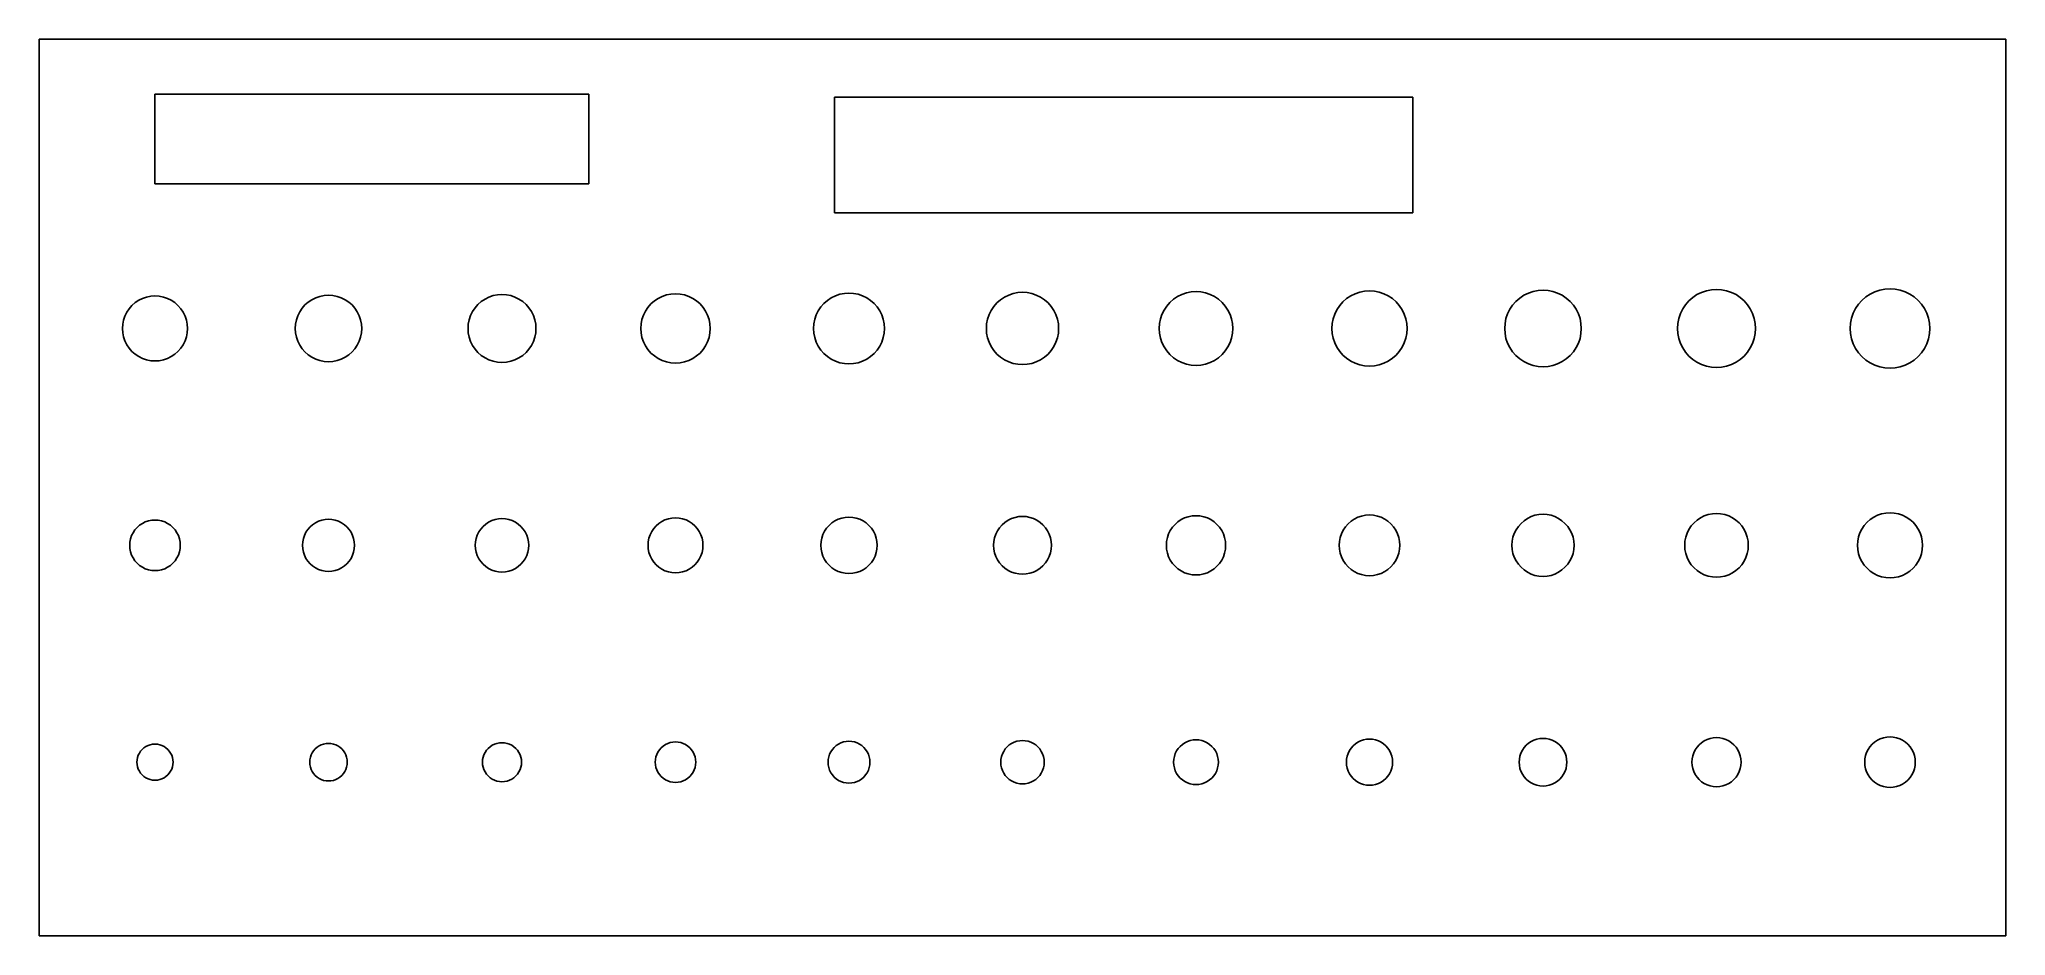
# Model space of a CAD drawing. Header units: metres. Extents: x 0 to 136, y 0 to 62.
import ezdxf

# ---------------------------------------------------------------- set-up
doc = ezdxf.new("R2010")
doc.units = ezdxf.units.M

msp = doc.modelspace()

# ---------------------------------------------------------------- linework, layer by layer
for p, q in [((136, 62), (0, 62)), ((0, 62), (0, 0)), ((136, 0), (136, 62)), ((8, 52), (8, 58.2)), ((8, 58.2), (38, 58.2)), ((38, 58.2), (38, 52)), ((55, 50), (55, 58)), ((55, 58), (95, 58)), ((95, 58), (95, 50)), ((38, 52), (8, 52)), ((95, 50), (55, 50)), ((6.21495, 43.3697), (6.409, 43.591)), ((6.409, 43.591), (6.63028, 43.785)), ((6.63028, 43.785), (6.875, 43.9485)), ((6.875, 43.9485), (7.13896, 44.0787)), ((7.13896, 44.0787), (7.41765, 44.1733)), ((7.41765, 44.1733), (7.70631, 44.2307)), ((7.70631, 44.2307), (8, 44.25)), ((8, 44.25), (8.29367, 44.2307)), ((8.29367, 44.2307), (8.58234, 44.1733)), ((8.58234, 44.1733), (8.86102, 44.0787)), ((8.86102, 44.0787), (9.125, 43.9485)), ((9.125, 43.9485), (9.36971, 43.785)), ((9.36971, 43.785), (9.59099, 43.591)), ((9.59099, 43.591), (9.78503, 43.3697)), ((18.1753, 43.4001), (18.3736, 43.6263)), ((18.3736, 43.6263), (18.5998, 43.8247)), ((18.5998, 43.8247), (18.85, 43.9919)), ((18.85, 43.9919), (19.1198, 44.1249)), ((19.1198, 44.1249), (19.4047, 44.2216)), ((19.4047, 44.2216), (19.6998, 44.2803)), ((19.6998, 44.2803), (20, 44.3)), ((20, 44.3), (20.3002, 44.2803)), ((20.3002, 44.2803), (20.5953, 44.2216)), ((20.5953, 44.2216), (20.8802, 44.1249)), ((20.8802, 44.1249), (21.15, 43.9919)), ((21.15, 43.9919), (21.4001, 43.8247)), ((21.4001, 43.8247), (21.6263, 43.6263)), ((21.6263, 43.6263), (21.8247, 43.4001)), ((30.1356, 43.4306), (30.3383, 43.6617)), ((30.3383, 43.6617), (30.5694, 43.8644)), ((30.5694, 43.8644), (30.825, 44.0352)), ((30.825, 44.0352), (31.1007, 44.1711)), ((31.1007, 44.1711), (31.3918, 44.2699)), ((31.3918, 44.2699), (31.6933, 44.3299)), ((31.6933, 44.3299), (32, 44.35)), ((32, 44.35), (32.3067, 44.3299)), ((32.3067, 44.3299), (32.6082, 44.2699)), ((32.6082, 44.2699), (32.8993, 44.1711)), ((32.8993, 44.1711), (33.175, 44.0352)), ((33.175, 44.0352), (33.4306, 43.8644)), ((33.4306, 43.8644), (33.6617, 43.6617)), ((33.6617, 43.6617), (33.8644, 43.4306)), ((42.0959, 43.461), (42.3029, 43.6971)), ((42.3029, 43.6971), (42.539, 43.904)), ((42.539, 43.904), (42.8, 44.0785)), ((42.8, 44.0785), (43.0816, 44.2173)), ((43.0816, 44.2173), (43.3788, 44.3182)), ((43.3788, 44.3182), (43.6867, 44.3795)), ((43.6867, 44.3795), (44, 44.4)), ((44, 44.4), (44.3132, 44.3795)), ((44.3132, 44.3795), (44.6212, 44.3182)), ((44.6212, 44.3182), (44.9184, 44.2173)), ((44.9184, 44.2173), (45.2, 44.0785)), ((45.2, 44.0785), (45.461, 43.904)), ((45.461, 43.904), (45.6971, 43.6971)), ((45.6971, 43.6971), (45.904, 43.461)), ((54.0563, 43.4915), (54.2676, 43.7324)), ((54.2676, 43.7324), (54.5085, 43.9437)), ((54.5085, 43.9437), (54.775, 44.1217)), ((54.775, 44.1217), (55.0624, 44.2635)), ((55.0624, 44.2635), (55.3659, 44.3665)), ((55.3659, 44.3665), (55.6802, 44.429)), ((55.6802, 44.429), (56, 44.45)), ((56, 44.45), (56.3198, 44.429)), ((56.3198, 44.429), (56.6341, 44.3665)), ((56.6341, 44.3665), (56.9376, 44.2635)), ((56.9376, 44.2635), (57.225, 44.1217)), ((57.225, 44.1217), (57.4915, 43.9437)), ((57.4915, 43.9437), (57.7324, 43.7324)), ((57.7324, 43.7324), (57.9437, 43.4915)), ((65.8349, 43.25), (66.0166, 43.5219)), ((66.0166, 43.5219), (66.2322, 43.7678)), ((66.2322, 43.7678), (66.4781, 43.9834)), ((66.4781, 43.9834), (66.75, 44.1651)), ((66.75, 44.1651), (67.0433, 44.3097)), ((67.0433, 44.3097), (67.353, 44.4148)), ((67.353, 44.4148), (67.6737, 44.4786)), ((67.6737, 44.4786), (68, 44.5)), ((68, 44.5), (68.3263, 44.4786)), ((68.3263, 44.4786), (68.647, 44.4148)), ((68.647, 44.4148), (68.9567, 44.3097)), ((68.9567, 44.3097), (69.25, 44.1651)), ((69.25, 44.1651), (69.5219, 43.9834)), ((69.5219, 43.9834), (69.7678, 43.7678)), ((69.7678, 43.7678), (69.9834, 43.5219)), ((69.9834, 43.5219), (70.1651, 43.25)), ((77.7916, 43.275), (77.9769, 43.5523)), ((77.9769, 43.5523), (78.1969, 43.8031)), ((78.1969, 43.8031), (78.4476, 44.023)), ((78.4476, 44.023), (78.725, 44.2084)), ((78.725, 44.2084), (79.0242, 44.3559)), ((79.0242, 44.3559), (79.34, 44.4631)), ((79.34, 44.4631), (79.6671, 44.5282)), ((79.6671, 44.5282), (80, 44.55)), ((80, 44.55), (80.3328, 44.5282)), ((80.3328, 44.5282), (80.66, 44.4631)), ((80.66, 44.4631), (80.9758, 44.3559)), ((80.9758, 44.3559), (81.275, 44.2084)), ((81.275, 44.2084), (81.5523, 44.023)), ((81.5523, 44.023), (81.8031, 43.8031)), ((81.8031, 43.8031), (82.023, 43.5523)), ((82.023, 43.5523), (82.2084, 43.275)), ((89.7483, 43.3), (89.9373, 43.5828)), ((89.9373, 43.5828), (90.1615, 43.8385)), ((90.1615, 43.8385), (90.4172, 44.0627)), ((90.4172, 44.0627), (90.7, 44.2517)), ((90.7, 44.2517), (91.005, 44.4021)), ((91.005, 44.4021), (91.3271, 44.5114)), ((91.3271, 44.5114), (91.6606, 44.5777)), ((91.6606, 44.5777), (92, 44.6)), ((92, 44.6), (92.3394, 44.5777)), ((92.3394, 44.5777), (92.6729, 44.5114)), ((92.6729, 44.5114), (92.995, 44.4021)), ((92.995, 44.4021), (93.3, 44.2517)), ((93.3, 44.2517), (93.5828, 44.0627)), ((93.5828, 44.0627), (93.8385, 43.8385)), ((93.8385, 43.8385), (94.0627, 43.5828)), ((94.0627, 43.5828), (94.2517, 43.3)), ((101.705, 43.325), (101.898, 43.6132)), ((101.898, 43.6132), (102.126, 43.8738)), ((102.126, 43.8738), (102.387, 44.1024)), ((102.387, 44.1024), (102.675, 44.295)), ((102.675, 44.295), (102.986, 44.4483)), ((102.986, 44.4483), (103.314, 44.5597)), ((103.314, 44.5597), (103.654, 44.6273)), ((103.654, 44.6273), (104, 44.65)), ((104, 44.65), (104.346, 44.6273)), ((104.346, 44.6273), (104.686, 44.5597)), ((104.686, 44.5597), (105.014, 44.4483)), ((105.014, 44.4483), (105.325, 44.295)), ((105.325, 44.295), (105.613, 44.1024)), ((105.613, 44.1024), (105.874, 43.8738)), ((105.874, 43.8738), (106.102, 43.6132)), ((106.102, 43.6132), (106.295, 43.325)), ((113.662, 43.35), (113.858, 43.6436)), ((113.858, 43.6436), (114.091, 43.9092)), ((114.091, 43.9092), (114.356, 44.142)), ((114.356, 44.142), (114.65, 44.3383)), ((114.65, 44.3383), (114.967, 44.4945)), ((114.967, 44.4945), (115.301, 44.608)), ((115.301, 44.608), (115.648, 44.6769)), ((115.648, 44.6769), (116, 44.7)), ((116, 44.7), (116.352, 44.6769)), ((116.352, 44.6769), (116.699, 44.608)), ((116.699, 44.608), (117.033, 44.4945)), ((117.033, 44.4945), (117.35, 44.3383)), ((117.35, 44.3383), (117.644, 44.142)), ((117.644, 44.142), (117.909, 43.9092)), ((117.909, 43.9092), (118.142, 43.6436)), ((118.142, 43.6436), (118.338, 43.35)), ((125.618, 43.375), (125.818, 43.6741)), ((125.818, 43.6741), (126.055, 43.9445)), ((126.055, 43.9445), (126.326, 44.1817)), ((126.326, 44.1817), (126.625, 44.3816)), ((126.625, 44.3816), (126.948, 44.5407)), ((126.948, 44.5407), (127.288, 44.6563)), ((127.288, 44.6563), (127.641, 44.7265)), ((127.641, 44.7265), (128, 44.75)), ((128, 44.75), (128.359, 44.7265)), ((128.359, 44.7265), (128.712, 44.6563)), ((128.712, 44.6563), (129.052, 44.5407)), ((129.052, 44.5407), (129.375, 44.3816)), ((129.375, 44.3816), (129.674, 44.1817)), ((129.674, 44.1817), (129.945, 43.9445)), ((129.945, 43.9445), (130.182, 43.6741)), ((130.182, 43.6741), (130.382, 43.375)), ((5.75, 42), (5.76924, 42.2937)), ((5.76924, 42.2937), (5.82666, 42.5823)), ((5.82666, 42.5823), (5.92126, 42.861)), ((5.92126, 42.861), (6.05144, 43.125)), ((6.05144, 43.125), (6.21495, 43.3697)), ((9.78503, 43.3697), (9.94855, 43.125)), ((9.94855, 43.125), (10.0787, 42.861)), ((10.0787, 42.861), (10.1733, 42.5823)), ((10.1733, 42.5823), (10.2307, 42.2937)), ((10.2307, 42.2937), (10.25, 42)), ((17.7, 42), (17.7197, 42.3002)), ((17.7197, 42.3002), (17.7784, 42.5953)), ((17.7784, 42.5953), (17.8751, 42.8802)), ((17.8751, 42.8802), (18.0081, 43.15)), ((18.0081, 43.15), (18.1753, 43.4001)), ((21.8247, 43.4001), (21.9919, 43.15)), ((21.9919, 43.15), (22.1249, 42.8802)), ((22.1249, 42.8802), (22.2216, 42.5953)), ((22.2216, 42.5953), (22.2803, 42.3002)), ((22.2803, 42.3002), (22.3, 42)), ((29.65, 42), (29.6701, 42.3067)), ((29.6701, 42.3067), (29.7301, 42.6082)), ((29.7301, 42.6082), (29.8289, 42.8993)), ((29.8289, 42.8993), (29.9648, 43.175)), ((29.9648, 43.175), (30.1356, 43.4306)), ((33.8644, 43.4306), (34.0352, 43.175)), ((34.0352, 43.175), (34.1711, 42.8993)), ((34.1711, 42.8993), (34.2699, 42.6082)), ((34.2699, 42.6082), (34.3299, 42.3067)), ((34.3299, 42.3067), (34.35, 42)), ((41.6, 42), (41.6205, 42.3132)), ((41.6205, 42.3132), (41.6818, 42.6212)), ((41.6818, 42.6212), (41.7827, 42.9184)), ((41.7827, 42.9184), (41.9215, 43.2)), ((41.9215, 43.2), (42.0959, 43.461)), ((45.904, 43.461), (46.0785, 43.2)), ((46.0785, 43.2), (46.2173, 42.9184)), ((46.2173, 42.9184), (46.3182, 42.6212)), ((46.3182, 42.6212), (46.3795, 42.3132)), ((46.3795, 42.3132), (46.4, 42)), ((53.55, 42), (53.571, 42.3198)), ((53.571, 42.3198), (53.6335, 42.6341)), ((53.6335, 42.6341), (53.7365, 42.9376)), ((53.7365, 42.9376), (53.8782, 43.225)), ((53.8782, 43.225), (54.0563, 43.4915)), ((57.9437, 43.4915), (58.1217, 43.225)), ((58.1217, 43.225), (58.2635, 42.9376)), ((58.2635, 42.9376), (58.3665, 42.6341)), ((58.3665, 42.6341), (58.429, 42.3198)), ((58.429, 42.3198), (58.45, 42)), ((65.5, 42), (65.5214, 42.3263)), ((65.5214, 42.3263), (65.5852, 42.647)), ((65.5852, 42.647), (65.6903, 42.9567)), ((65.6903, 42.9567), (65.8349, 43.25)), ((70.1651, 43.25), (70.3097, 42.9567)), ((70.3097, 42.9567), (70.4148, 42.647)), ((70.4148, 42.647), (70.4786, 42.3263)), ((70.4786, 42.3263), (70.5, 42)), ((77.45, 42), (77.4718, 42.3328)), ((77.4718, 42.3328), (77.5369, 42.66)), ((77.5369, 42.66), (77.6441, 42.9758)), ((77.6441, 42.9758), (77.7916, 43.275)), ((82.2084, 43.275), (82.3559, 42.9758)), ((82.3559, 42.9758), (82.4631, 42.66)), ((82.4631, 42.66), (82.5282, 42.3328)), ((82.5282, 42.3328), (82.55, 42)), ((89.4, 42), (89.4222, 42.3394)), ((89.4222, 42.3394), (89.4886, 42.6729)), ((89.4886, 42.6729), (89.5979, 42.995)), ((89.5979, 42.995), (89.7483, 43.3)), ((94.2517, 43.3), (94.4021, 42.995)), ((94.4021, 42.995), (94.5114, 42.6729)), ((94.5114, 42.6729), (94.5777, 42.3394)), ((94.5777, 42.3394), (94.6, 42)), ((101.35, 42), (101.373, 42.3459)), ((101.373, 42.3459), (101.44, 42.6859)), ((101.44, 42.6859), (101.552, 43.0141)), ((101.552, 43.0141), (101.705, 43.325)), ((106.295, 43.325), (106.448, 43.0141)), ((106.448, 43.0141), (106.56, 42.6859)), ((106.56, 42.6859), (106.627, 42.3459)), ((106.627, 42.3459), (106.65, 42)), ((113.3, 42), (113.323, 42.3524)), ((113.323, 42.3524), (113.392, 42.6988)), ((113.392, 42.6988), (113.506, 43.0332)), ((113.506, 43.0332), (113.662, 43.35)), ((118.338, 43.35), (118.494, 43.0332)), ((118.494, 43.0332), (118.608, 42.6988)), ((118.608, 42.6988), (118.677, 42.3524)), ((118.677, 42.3524), (118.7, 42)), ((125.25, 42), (125.274, 42.3589)), ((125.274, 42.3589), (125.344, 42.7117)), ((125.344, 42.7117), (125.459, 43.0524)), ((125.459, 43.0524), (125.618, 43.375)), ((130.382, 43.375), (130.541, 43.0524)), ((130.541, 43.0524), (130.656, 42.7117)), ((130.656, 42.7117), (130.726, 42.3589)), ((130.726, 42.3589), (130.75, 42)), ((5.76924, 41.7063), (5.75, 42)), ((5.82666, 41.4176), (5.76924, 41.7063)), ((5.92126, 41.139), (5.82666, 41.4176)), ((6.05144, 40.875), (5.92126, 41.139)), ((6.21495, 40.6303), (6.05144, 40.875)), ((9.94855, 40.875), (9.78503, 40.6303)), ((10.0787, 41.139), (9.94855, 40.875)), ((10.1733, 41.4176), (10.0787, 41.139)), ((10.2307, 41.7063), (10.1733, 41.4176)), ((10.25, 42), (10.2307, 41.7063)), ((17.7197, 41.6998), (17.7, 42)), ((17.7784, 41.4047), (17.7197, 41.6998)), ((17.8751, 41.1198), (17.7784, 41.4047)), ((18.0081, 40.85), (17.8751, 41.1198)), ((18.1753, 40.5998), (18.0081, 40.85)), ((21.9919, 40.85), (21.8247, 40.5998)), ((22.1249, 41.1198), (21.9919, 40.85)), ((22.2216, 41.4047), (22.1249, 41.1198)), ((22.2803, 41.6998), (22.2216, 41.4047)), ((22.3, 42), (22.2803, 41.6998)), ((29.6701, 41.6933), (29.65, 42)), ((29.7301, 41.3918), (29.6701, 41.6933)), ((29.8289, 41.1007), (29.7301, 41.3918)), ((29.9648, 40.825), (29.8289, 41.1007)), ((30.1356, 40.5694), (29.9648, 40.825)), ((34.0352, 40.825), (33.8644, 40.5694)), ((34.1711, 41.1007), (34.0352, 40.825)), ((34.2699, 41.3918), (34.1711, 41.1007)), ((34.3299, 41.6933), (34.2699, 41.3918)), ((34.35, 42), (34.3299, 41.6933)), ((41.6205, 41.6867), (41.6, 42)), ((41.6818, 41.3788), (41.6205, 41.6867)), ((41.7827, 41.0816), (41.6818, 41.3788)), ((41.9215, 40.8), (41.7827, 41.0816)), ((46.2173, 41.0816), (46.0785, 40.8)), ((46.3182, 41.3788), (46.2173, 41.0816)), ((46.3795, 41.6867), (46.3182, 41.3788)), ((46.4, 42), (46.3795, 41.6867)), ((53.571, 41.6802), (53.55, 42)), ((53.6335, 41.3659), (53.571, 41.6802)), ((53.7365, 41.0624), (53.6335, 41.3659)), ((53.8782, 40.775), (53.7365, 41.0624)), ((58.2635, 41.0624), (58.1217, 40.775)), ((58.3665, 41.3659), (58.2635, 41.0624)), ((58.429, 41.6802), (58.3665, 41.3659)), ((58.45, 42), (58.429, 41.6802)), ((65.5214, 41.6737), (65.5, 42)), ((65.5852, 41.353), (65.5214, 41.6737)), ((65.6903, 41.0433), (65.5852, 41.353)), ((65.8349, 40.75), (65.6903, 41.0433)), ((70.3097, 41.0433), (70.1651, 40.75)), ((70.4148, 41.353), (70.3097, 41.0433)), ((70.4786, 41.6737), (70.4148, 41.353)), ((70.5, 42), (70.4786, 41.6737)), ((77.4718, 41.6671), (77.45, 42)), ((77.5369, 41.34), (77.4718, 41.6671)), ((77.6441, 41.0242), (77.5369, 41.34)), ((77.7916, 40.725), (77.6441, 41.0242)), ((82.3559, 41.0242), (82.2084, 40.725)), ((82.4631, 41.34), (82.3559, 41.0242)), ((82.5282, 41.6671), (82.4631, 41.34)), ((82.55, 42), (82.5282, 41.6671)), ((89.4222, 41.6606), (89.4, 42)), ((89.4886, 41.3271), (89.4222, 41.6606)), ((89.5979, 41.005), (89.4886, 41.3271)), ((89.7483, 40.7), (89.5979, 41.005)), ((94.4021, 41.005), (94.2517, 40.7)), ((94.5114, 41.3271), (94.4021, 41.005)), ((94.5777, 41.6606), (94.5114, 41.3271)), ((94.6, 42), (94.5777, 41.6606)), ((101.373, 41.6541), (101.35, 42)), ((101.44, 41.3141), (101.373, 41.6541)), ((101.552, 40.9859), (101.44, 41.3141)), ((101.705, 40.675), (101.552, 40.9859)), ((106.448, 40.9859), (106.295, 40.675)), ((106.56, 41.3141), (106.448, 40.9859)), ((106.627, 41.6541), (106.56, 41.3141)), ((106.65, 42), (106.627, 41.6541)), ((113.323, 41.6476), (113.3, 42)), ((113.392, 41.3012), (113.323, 41.6476)), ((113.506, 40.9668), (113.392, 41.3012)), ((113.662, 40.65), (113.506, 40.9668)), ((118.494, 40.9668), (118.338, 40.65)), ((118.608, 41.3012), (118.494, 40.9668)), ((118.677, 41.6476), (118.608, 41.3012)), ((118.7, 42), (118.677, 41.6476)), ((125.274, 41.6411), (125.25, 42)), ((125.344, 41.2882), (125.274, 41.6411)), ((125.459, 40.9476), (125.344, 41.2882)), ((125.618, 40.625), (125.459, 40.9476)), ((130.541, 40.9476), (130.382, 40.625)), ((130.656, 41.2882), (130.541, 40.9476)), ((130.726, 41.6411), (130.656, 41.2882)), ((130.75, 42), (130.726, 41.6411)), ((6.409, 40.409), (6.21495, 40.6303)), ((6.63028, 40.215), (6.409, 40.409)), ((6.875, 40.0514), (6.63028, 40.215)), ((7.13896, 39.9213), (6.875, 40.0514)), ((7.41765, 39.8267), (7.13896, 39.9213)), ((7.70631, 39.7692), (7.41765, 39.8267)), ((8, 39.75), (7.70631, 39.7692)), ((8.29367, 39.7692), (8, 39.75)), ((8.58234, 39.8267), (8.29367, 39.7692)), ((8.86102, 39.9213), (8.58234, 39.8267)), ((9.125, 40.0514), (8.86102, 39.9213)), ((9.36971, 40.215), (9.125, 40.0514)), ((9.59099, 40.409), (9.36971, 40.215)), ((9.78503, 40.6303), (9.59099, 40.409)), ((18.3736, 40.3736), (18.1753, 40.5998)), ((18.5998, 40.1753), (18.3736, 40.3736)), ((18.85, 40.0081), (18.5998, 40.1753)), ((19.1198, 39.8751), (18.85, 40.0081)), ((19.4047, 39.7784), (19.1198, 39.8751)), ((19.6998, 39.7197), (19.4047, 39.7784)), ((20, 39.7), (19.6998, 39.7197)), ((20.3002, 39.7197), (20, 39.7)), ((20.5953, 39.7784), (20.3002, 39.7197)), ((20.8802, 39.8751), (20.5953, 39.7784)), ((21.15, 40.0081), (20.8802, 39.8751)), ((21.4001, 40.1753), (21.15, 40.0081)), ((21.6263, 40.3736), (21.4001, 40.1753)), ((21.8247, 40.5998), (21.6263, 40.3736)), ((30.3383, 40.3383), (30.1356, 40.5694)), ((30.5694, 40.1356), (30.3383, 40.3383)), ((30.825, 39.9648), (30.5694, 40.1356)), ((31.1007, 39.8289), (30.825, 39.9648)), ((31.3918, 39.7301), (31.1007, 39.8289)), ((31.6933, 39.6701), (31.3918, 39.7301)), ((32, 39.65), (31.6933, 39.6701)), ((32.3067, 39.6701), (32, 39.65)), ((32.6082, 39.7301), (32.3067, 39.6701)), ((32.8993, 39.8289), (32.6082, 39.7301)), ((33.175, 39.9648), (32.8993, 39.8289)), ((33.4306, 40.1356), (33.175, 39.9648)), ((33.6617, 40.3383), (33.4306, 40.1356)), ((33.8644, 40.5694), (33.6617, 40.3383)), ((42.0959, 40.539), (41.9215, 40.8)), ((42.3029, 40.3029), (42.0959, 40.539)), ((42.539, 40.0959), (42.3029, 40.3029)), ((42.8, 39.9215), (42.539, 40.0959)), ((43.0816, 39.7827), (42.8, 39.9215)), ((43.3788, 39.6818), (43.0816, 39.7827)), ((43.6867, 39.6205), (43.3788, 39.6818)), ((44, 39.6), (43.6867, 39.6205)), ((44.3132, 39.6205), (44, 39.6)), ((44.6212, 39.6818), (44.3132, 39.6205)), ((44.9184, 39.7827), (44.6212, 39.6818)), ((45.2, 39.9215), (44.9184, 39.7827)), ((45.461, 40.0959), (45.2, 39.9215)), ((45.6971, 40.3029), (45.461, 40.0959)), ((45.904, 40.539), (45.6971, 40.3029)), ((46.0785, 40.8), (45.904, 40.539)), ((54.0563, 40.5085), (53.8782, 40.775)), ((54.2676, 40.2676), (54.0563, 40.5085)), ((54.5085, 40.0563), (54.2676, 40.2676)), ((54.775, 39.8782), (54.5085, 40.0563)), ((55.0624, 39.7365), (54.775, 39.8782)), ((55.3659, 39.6335), (55.0624, 39.7365)), ((55.6802, 39.571), (55.3659, 39.6335)), ((56, 39.55), (55.6802, 39.571)), ((56.3198, 39.571), (56, 39.55)), ((56.6341, 39.6335), (56.3198, 39.571)), ((56.9376, 39.7365), (56.6341, 39.6335)), ((57.225, 39.8782), (56.9376, 39.7365)), ((57.4915, 40.0563), (57.225, 39.8782)), ((57.7324, 40.2676), (57.4915, 40.0563)), ((57.9437, 40.5085), (57.7324, 40.2676)), ((58.1217, 40.775), (57.9437, 40.5085)), ((66.0166, 40.4781), (65.8349, 40.75)), ((66.2322, 40.2322), (66.0166, 40.4781)), ((66.4781, 40.0166), (66.2322, 40.2322)), ((66.75, 39.8349), (66.4781, 40.0166)), ((67.0433, 39.6903), (66.75, 39.8349)), ((67.353, 39.5852), (67.0433, 39.6903)), ((67.6737, 39.5214), (67.353, 39.5852)), ((68, 39.5), (67.6737, 39.5214)), ((68.3263, 39.5214), (68, 39.5)), ((68.647, 39.5852), (68.3263, 39.5214)), ((68.9567, 39.6903), (68.647, 39.5852)), ((69.25, 39.8349), (68.9567, 39.6903)), ((69.5219, 40.0166), (69.25, 39.8349)), ((69.7678, 40.2322), (69.5219, 40.0166)), ((69.9834, 40.4781), (69.7678, 40.2322)), ((70.1651, 40.75), (69.9834, 40.4781)), ((77.9769, 40.4476), (77.7916, 40.725)), ((78.1969, 40.1969), (77.9769, 40.4476)), ((78.4476, 39.9769), (78.1969, 40.1969)), ((78.725, 39.7916), (78.4476, 39.9769)), ((79.0242, 39.6441), (78.725, 39.7916)), ((79.34, 39.5369), (79.0242, 39.6441)), ((79.6671, 39.4718), (79.34, 39.5369)), ((80, 39.45), (79.6671, 39.4718)), ((80.3328, 39.4718), (80, 39.45)), ((80.66, 39.5369), (80.3328, 39.4718)), ((80.9758, 39.6441), (80.66, 39.5369)), ((81.275, 39.7916), (80.9758, 39.6441)), ((81.5523, 39.9769), (81.275, 39.7916)), ((81.8031, 40.1969), (81.5523, 39.9769)), ((82.023, 40.4476), (81.8031, 40.1969)), ((82.2084, 40.725), (82.023, 40.4476)), ((89.9373, 40.4172), (89.7483, 40.7)), ((90.1615, 40.1615), (89.9373, 40.4172)), ((90.4172, 39.9373), (90.1615, 40.1615)), ((90.7, 39.7483), (90.4172, 39.9373)), ((91.005, 39.5979), (90.7, 39.7483)), ((91.3271, 39.4886), (91.005, 39.5979)), ((91.6606, 39.4222), (91.3271, 39.4886)), ((92.6729, 39.4886), (92.3394, 39.4222)), ((92.995, 39.5979), (92.6729, 39.4886)), ((93.3, 39.7483), (92.995, 39.5979)), ((93.5828, 39.9373), (93.3, 39.7483)), ((93.8385, 40.1615), (93.5828, 39.9373)), ((94.0627, 40.4172), (93.8385, 40.1615)), ((94.2517, 40.7), (94.0627, 40.4172)), ((101.898, 40.3868), (101.705, 40.675)), ((102.126, 40.1262), (101.898, 40.3868)), ((102.387, 39.8976), (102.126, 40.1262)), ((102.675, 39.705), (102.387, 39.8976)), ((102.986, 39.5517), (102.675, 39.705)), ((103.314, 39.4403), (102.986, 39.5517)), ((103.654, 39.3727), (103.314, 39.4403)), ((104.686, 39.4403), (104.346, 39.3727)), ((105.014, 39.5517), (104.686, 39.4403)), ((105.325, 39.705), (105.014, 39.5517)), ((105.613, 39.8976), (105.325, 39.705)), ((105.874, 40.1262), (105.613, 39.8976)), ((106.102, 40.3868), (105.874, 40.1262)), ((106.295, 40.675), (106.102, 40.3868)), ((113.858, 40.3563), (113.662, 40.65)), ((114.091, 40.0908), (113.858, 40.3563)), ((114.356, 39.8579), (114.091, 40.0908)), ((114.65, 39.6617), (114.356, 39.8579)), ((114.967, 39.5055), (114.65, 39.6617)), ((115.301, 39.392), (114.967, 39.5055)), ((117.033, 39.5055), (116.699, 39.392)), ((117.35, 39.6617), (117.033, 39.5055)), ((117.644, 39.8579), (117.35, 39.6617)), ((117.909, 40.0908), (117.644, 39.8579)), ((118.142, 40.3563), (117.909, 40.0908)), ((118.338, 40.65), (118.142, 40.3563)), ((125.818, 40.3259), (125.618, 40.625)), ((126.055, 40.0555), (125.818, 40.3259)), ((126.326, 39.8183), (126.055, 40.0555)), ((126.625, 39.6184), (126.326, 39.8183)), ((126.948, 39.4593), (126.625, 39.6184)), ((127.288, 39.3437), (126.948, 39.4593)), ((129.052, 39.4593), (128.712, 39.3437)), ((129.375, 39.6184), (129.052, 39.4593)), ((129.674, 39.8183), (129.375, 39.6184)), ((129.945, 40.0555), (129.674, 39.8183)), ((130.182, 40.3259), (129.945, 40.0555)), ((130.382, 40.625), (130.182, 40.3259)), ((92, 39.4), (91.6606, 39.4222)), ((92.3394, 39.4222), (92, 39.4)), ((104, 39.35), (103.654, 39.3727)), ((104.346, 39.3727), (104, 39.35)), ((115.648, 39.3231), (115.301, 39.392)), ((116, 39.3), (115.648, 39.3231)), ((116.352, 39.3231), (116, 39.3)), ((116.699, 39.392), (116.352, 39.3231)), ((127.641, 39.2735), (127.288, 39.3437)), ((128, 39.25), (127.641, 39.2735)), ((128.359, 39.2735), (128, 39.25)), ((128.712, 39.3437), (128.359, 39.2735)), ((7.125, 28.5155), (7.33029, 28.6168)), ((7.33029, 28.6168), (7.54706, 28.6904)), ((7.54706, 28.6904), (7.77158, 28.735)), ((7.77158, 28.735), (8, 28.75)), ((8, 28.75), (8.22841, 28.735)), ((8.22841, 28.735), (8.45293, 28.6904)), ((8.45293, 28.6904), (8.66969, 28.6168)), ((8.66969, 28.6168), (8.875, 28.5155)), ((19.1, 28.5588), (19.3112, 28.663)), ((19.3112, 28.663), (19.5341, 28.7387)), ((19.5341, 28.7387), (19.765, 28.7846)), ((19.765, 28.7846), (20, 28.8)), ((20, 28.8), (20.2349, 28.7846)), ((20.2349, 28.7846), (20.4659, 28.7387)), ((20.4659, 28.7387), (20.6888, 28.663)), ((20.6888, 28.663), (20.9, 28.5588)), ((30.8738, 28.4677), (31.075, 28.6021)), ((31.075, 28.6021), (31.292, 28.7092)), ((31.292, 28.7092), (31.5212, 28.787)), ((31.5212, 28.787), (31.7585, 28.8342)), ((31.7585, 28.8342), (32, 28.85)), ((32, 28.85), (32.2415, 28.8342)), ((32.2415, 28.8342), (32.4788, 28.787)), ((32.4788, 28.787), (32.708, 28.7092)), ((32.708, 28.7092), (32.925, 28.6021)), ((32.925, 28.6021), (33.1262, 28.4677)), ((42.8434, 28.5074), (43.05, 28.6454)), ((43.05, 28.6454), (43.2729, 28.7554)), ((43.2729, 28.7554), (43.5082, 28.8353)), ((43.5082, 28.8353), (43.752, 28.8837)), ((43.752, 28.8837), (44, 28.9)), ((44, 28.9), (44.248, 28.8837)), ((44.248, 28.8837), (44.4917, 28.8353)), ((44.4917, 28.8353), (44.7271, 28.7554)), ((44.7271, 28.7554), (44.95, 28.6454)), ((44.95, 28.6454), (45.1566, 28.5074)), ((54.8129, 28.547), (55.025, 28.6887)), ((55.025, 28.6887), (55.2538, 28.8016)), ((55.2538, 28.8016), (55.4953, 28.8835)), ((55.4953, 28.8835), (55.7455, 28.9333)), ((55.7455, 28.9333), (56, 28.95)), ((56, 28.95), (56.2545, 28.9333)), ((56.2545, 28.9333), (56.5047, 28.8835)), ((56.5047, 28.8835), (56.7462, 28.8016)), ((56.7462, 28.8016), (56.975, 28.6887)), ((56.975, 28.6887), (57.1871, 28.547)), ((66.5858, 28.4142), (66.7825, 28.5867)), ((66.7825, 28.5867), (67, 28.732)), ((67, 28.732), (67.2346, 28.8477)), ((67.2346, 28.8477), (67.4824, 28.9318)), ((67.4824, 28.9318), (67.7389, 28.9829)), ((67.7389, 28.9829), (68, 29)), ((68, 29), (68.261, 28.9829)), ((68.261, 28.9829), (68.5176, 28.9318)), ((68.5176, 28.9318), (68.7654, 28.8477)), ((68.7654, 28.8477), (69, 28.732)), ((69, 28.732), (69.2175, 28.5867)), ((69.2175, 28.5867), (69.4142, 28.4142)), ((78.5504, 28.4496), (78.752, 28.6264)), ((78.752, 28.6264), (78.975, 28.7753)), ((78.975, 28.7753), (79.2155, 28.894)), ((79.2155, 28.894), (79.4694, 28.9801)), ((79.4694, 28.9801), (79.7324, 29.0325)), ((79.7324, 29.0325), (80, 29.05)), ((80, 29.05), (80.2676, 29.0325)), ((80.2676, 29.0325), (80.5306, 28.9801)), ((80.5306, 28.9801), (80.7845, 28.894)), ((80.7845, 28.894), (81.025, 28.7753)), ((81.025, 28.7753), (81.248, 28.6264)), ((81.248, 28.6264), (81.4496, 28.4496)), ((90.5151, 28.4849), (90.7216, 28.666)), ((90.7216, 28.666), (90.95, 28.8186)), ((90.95, 28.8186), (91.1964, 28.9401)), ((91.1964, 28.9401), (91.4565, 29.0284)), ((91.4565, 29.0284), (91.7259, 29.082)), ((91.7259, 29.082), (92, 29.1)), ((92, 29.1), (92.2741, 29.082)), ((92.2741, 29.082), (92.5435, 29.0284)), ((92.5435, 29.0284), (92.8036, 28.9401)), ((92.8036, 28.9401), (93.05, 28.8186)), ((93.05, 28.8186), (93.2784, 28.666)), ((93.2784, 28.666), (93.4849, 28.4849)), ((102.48, 28.5203), (102.691, 28.7057)), ((102.691, 28.7057), (102.925, 28.862)), ((102.925, 28.862), (103.177, 28.9863)), ((103.177, 28.9863), (103.444, 29.0767)), ((103.444, 29.0767), (103.719, 29.1316)), ((103.719, 29.1316), (104, 29.15)), ((104, 29.15), (104.281, 29.1316)), ((104.281, 29.1316), (104.556, 29.0767)), ((104.556, 29.0767), (104.823, 28.9863)), ((104.823, 28.9863), (105.075, 28.862)), ((105.075, 28.862), (105.309, 28.7057)), ((105.309, 28.7057), (105.52, 28.5203)), ((114.444, 28.5556), (114.661, 28.7454)), ((114.661, 28.7454), (114.9, 28.9052)), ((114.9, 28.9052), (115.158, 29.0325)), ((115.158, 29.0325), (115.431, 29.125)), ((115.431, 29.125), (115.713, 29.1812)), ((115.713, 29.1812), (116, 29.2)), ((116, 29.2), (116.287, 29.1812)), ((116.287, 29.1812), (116.569, 29.125)), ((116.569, 29.125), (116.842, 29.0325)), ((116.842, 29.0325), (117.1, 28.9052)), ((117.1, 28.9052), (117.339, 28.7454)), ((117.339, 28.7454), (117.556, 28.5556)), ((126.215, 28.3697), (126.409, 28.591)), ((126.409, 28.591), (126.63, 28.785)), ((126.63, 28.785), (126.875, 28.9485)), ((126.875, 28.9485), (127.139, 29.0787)), ((127.139, 29.0787), (127.418, 29.1733)), ((127.418, 29.1733), (127.706, 29.2307)), ((127.706, 29.2307), (128, 29.25)), ((128, 29.25), (128.294, 29.2307)), ((128.294, 29.2307), (128.582, 29.1733)), ((128.582, 29.1733), (128.861, 29.0787)), ((128.861, 29.0787), (129.125, 28.9485)), ((129.125, 28.9485), (129.37, 28.785)), ((129.37, 28.785), (129.591, 28.591)), ((129.591, 28.591), (129.785, 28.3697)), ((6.25, 27), (6.26497, 27.2284)), ((6.26497, 27.2284), (6.30962, 27.4529)), ((6.30962, 27.4529), (6.38321, 27.6697)), ((6.38321, 27.6697), (6.48445, 27.875)), ((6.48445, 27.875), (6.61162, 28.0653)), ((6.61162, 28.0653), (6.76256, 28.2374)), ((6.76256, 28.2374), (6.93466, 28.3884)), ((6.93466, 28.3884), (7.125, 28.5155)), ((8.875, 28.5155), (9.06532, 28.3884)), ((9.06532, 28.3884), (9.23743, 28.2374)), ((9.23743, 28.2374), (9.38837, 28.0653)), ((9.38837, 28.0653), (9.51553, 27.875)), ((9.51553, 27.875), (9.61678, 27.6697)), ((9.61678, 27.6697), (9.69037, 27.4529)), ((9.69037, 27.4529), (9.73502, 27.2284)), ((9.73502, 27.2284), (9.75, 27)), ((18.2, 27), (18.2154, 27.2349)), ((18.2154, 27.2349), (18.2613, 27.4659)), ((18.2613, 27.4659), (18.337, 27.6888)), ((18.337, 27.6888), (18.4411, 27.9)), ((18.4411, 27.9), (18.572, 28.0958)), ((18.572, 28.0958), (18.7272, 28.2728)), ((18.7272, 28.2728), (18.9042, 28.428)), ((18.9042, 28.428), (19.1, 28.5588)), ((20.9, 28.5588), (21.0958, 28.428)), ((21.0958, 28.428), (21.2728, 28.2728)), ((21.2728, 28.2728), (21.428, 28.0958)), ((21.428, 28.0958), (21.5588, 27.9)), ((21.5588, 27.9), (21.663, 27.6888)), ((21.663, 27.6888), (21.7387, 27.4659)), ((21.7387, 27.4659), (21.7846, 27.2349)), ((21.7846, 27.2349), (21.8, 27)), ((30.15, 27), (30.1658, 27.2415)), ((30.1658, 27.2415), (30.213, 27.4788)), ((30.213, 27.4788), (30.2908, 27.708)), ((30.2908, 27.708), (30.3978, 27.925)), ((30.3978, 27.925), (30.5323, 28.1262)), ((30.5323, 28.1262), (30.6918, 28.3081)), ((30.6918, 28.3081), (30.8738, 28.4677)), ((33.1262, 28.4677), (33.3081, 28.3081)), ((33.3081, 28.3081), (33.4677, 28.1262)), ((33.4677, 28.1262), (33.6021, 27.925)), ((33.6021, 27.925), (33.7092, 27.708)), ((33.7092, 27.708), (33.787, 27.4788)), ((33.787, 27.4788), (33.8342, 27.2415)), ((33.8342, 27.2415), (33.85, 27)), ((42.1, 27), (42.1162, 27.248)), ((42.1162, 27.248), (42.1647, 27.4917)), ((42.1647, 27.4917), (42.2446, 27.7271)), ((42.2446, 27.7271), (42.3545, 27.95)), ((42.3545, 27.95), (42.4926, 28.1566)), ((42.4926, 28.1566), (42.6565, 28.3435)), ((42.6565, 28.3435), (42.8434, 28.5074)), ((45.1566, 28.5074), (45.3435, 28.3435)), ((45.3435, 28.3435), (45.5074, 28.1566)), ((45.5074, 28.1566), (45.6454, 27.95)), ((45.6454, 27.95), (45.7554, 27.7271)), ((45.7554, 27.7271), (45.8353, 27.4917)), ((45.8353, 27.4917), (45.8837, 27.248)), ((45.8837, 27.248), (45.9, 27)), ((54.05, 27), (54.0667, 27.2545)), ((54.0667, 27.2545), (54.1164, 27.5047)), ((54.1164, 27.5047), (54.1984, 27.7462)), ((54.1984, 27.7462), (54.3112, 27.975)), ((54.3112, 27.975), (54.453, 28.1871)), ((54.453, 28.1871), (54.6211, 28.3788)), ((54.6211, 28.3788), (54.8129, 28.547)), ((57.1871, 28.547), (57.3788, 28.3788)), ((57.3788, 28.3788), (57.547, 28.1871)), ((57.547, 28.1871), (57.6887, 27.975)), ((57.6887, 27.975), (57.8016, 27.7462)), ((57.8016, 27.7462), (57.8835, 27.5047)), ((57.8835, 27.5047), (57.9333, 27.2545)), ((57.9333, 27.2545), (57.95, 27)), ((66, 27), (66.0171, 27.261)), ((66.0171, 27.261), (66.0681, 27.5176)), ((66.0681, 27.5176), (66.1522, 27.7654)), ((66.1522, 27.7654), (66.2679, 28)), ((66.2679, 28), (66.4133, 28.2175)), ((66.4133, 28.2175), (66.5858, 28.4142)), ((69.4142, 28.4142), (69.5867, 28.2175)), ((69.5867, 28.2175), (69.732, 28)), ((69.732, 28), (69.8477, 27.7654)), ((69.8477, 27.7654), (69.9318, 27.5176)), ((69.9318, 27.5176), (69.9829, 27.261)), ((69.9829, 27.261), (70, 27)), ((77.95, 27), (77.9675, 27.2676)), ((77.9675, 27.2676), (78.0199, 27.5306)), ((78.0199, 27.5306), (78.106, 27.7845)), ((78.106, 27.7845), (78.2246, 28.025)), ((78.2246, 28.025), (78.3736, 28.248)), ((78.3736, 28.248), (78.5504, 28.4496)), ((81.4496, 28.4496), (81.6264, 28.248)), ((81.6264, 28.248), (81.7753, 28.025)), ((81.7753, 28.025), (81.894, 27.7845)), ((81.894, 27.7845), (81.9801, 27.5306)), ((81.9801, 27.5306), (82.0325, 27.2676)), ((82.0325, 27.2676), (82.05, 27)), ((89.9, 27), (89.918, 27.2741)), ((89.918, 27.2741), (89.9715, 27.5435)), ((89.9715, 27.5435), (90.0598, 27.8036)), ((90.0598, 27.8036), (90.1813, 28.05)), ((90.1813, 28.05), (90.334, 28.2784)), ((90.334, 28.2784), (90.5151, 28.4849)), ((93.4849, 28.4849), (93.666, 28.2784)), ((93.666, 28.2784), (93.8186, 28.05)), ((93.8186, 28.05), (93.9401, 27.8036)), ((93.9401, 27.8036), (94.0284, 27.5435)), ((94.0284, 27.5435), (94.082, 27.2741)), ((94.082, 27.2741), (94.1, 27)), ((101.85, 27), (101.868, 27.2806)), ((101.868, 27.2806), (101.923, 27.5565)), ((101.923, 27.5565), (102.014, 27.8228)), ((102.014, 27.8228), (102.138, 28.075)), ((102.138, 28.075), (102.294, 28.3088)), ((102.294, 28.3088), (102.48, 28.5203)), ((105.52, 28.5203), (105.706, 28.3088)), ((105.706, 28.3088), (105.862, 28.075)), ((105.862, 28.075), (105.986, 27.8228)), ((105.986, 27.8228), (106.077, 27.5565)), ((106.077, 27.5565), (106.132, 27.2806)), ((106.132, 27.2806), (106.15, 27)), ((113.8, 27), (113.819, 27.2872)), ((113.819, 27.2872), (113.875, 27.5694)), ((113.875, 27.5694), (113.967, 27.8419)), ((113.967, 27.8419), (114.095, 28.1)), ((114.095, 28.1), (114.255, 28.3393)), ((114.255, 28.3393), (114.444, 28.5556)), ((117.556, 28.5556), (117.745, 28.3393)), ((117.745, 28.3393), (117.905, 28.1)), ((117.905, 28.1), (118.033, 27.8419)), ((118.033, 27.8419), (118.125, 27.5694)), ((118.125, 27.5694), (118.181, 27.2872)), ((118.181, 27.2872), (118.2, 27)), ((125.75, 27), (125.769, 27.2937)), ((125.769, 27.2937), (125.827, 27.5823)), ((125.827, 27.5823), (125.921, 27.861)), ((125.921, 27.861), (126.051, 28.125)), ((126.051, 28.125), (126.215, 28.3697)), ((129.785, 28.3697), (129.949, 28.125)), ((129.949, 28.125), (130.079, 27.861)), ((130.079, 27.861), (130.173, 27.5823)), ((130.173, 27.5823), (130.231, 27.2937)), ((130.231, 27.2937), (130.25, 27)), ((6.26497, 26.7716), (6.25, 27)), ((6.30962, 26.5471), (6.26497, 26.7716)), ((6.38321, 26.3303), (6.30962, 26.5471)), ((6.48445, 26.125), (6.38321, 26.3303)), ((6.61162, 25.9347), (6.48445, 26.125)), ((6.76256, 25.7626), (6.61162, 25.9347)), ((9.38837, 25.9347), (9.23743, 25.7626)), ((9.51553, 26.125), (9.38837, 25.9347)), ((9.61678, 26.3303), (9.51553, 26.125)), ((9.69037, 26.5471), (9.61678, 26.3303)), ((9.73502, 26.7716), (9.69037, 26.5471)), ((9.75, 27), (9.73502, 26.7716)), ((18.2154, 26.765), (18.2, 27)), ((18.2613, 26.5341), (18.2154, 26.765)), ((18.337, 26.3112), (18.2613, 26.5341)), ((18.4411, 26.1), (18.337, 26.3112)), ((18.572, 25.9042), (18.4411, 26.1)), ((18.7272, 25.7272), (18.572, 25.9042)), ((21.428, 25.9042), (21.2728, 25.7272)), ((21.5588, 26.1), (21.428, 25.9042)), ((21.663, 26.3112), (21.5588, 26.1)), ((21.7387, 26.5341), (21.663, 26.3112)), ((21.7846, 26.765), (21.7387, 26.5341)), ((21.8, 27), (21.7846, 26.765)), ((30.1658, 26.7585), (30.15, 27)), ((30.213, 26.5212), (30.1658, 26.7585)), ((30.2908, 26.292), (30.213, 26.5212)), ((30.3978, 26.075), (30.2908, 26.292)), ((30.5323, 25.8738), (30.3978, 26.075)), ((30.6918, 25.6918), (30.5323, 25.8738)), ((33.4677, 25.8738), (33.3081, 25.6918)), ((33.6021, 26.075), (33.4677, 25.8738)), ((33.7092, 26.292), (33.6021, 26.075)), ((33.787, 26.5212), (33.7092, 26.292)), ((33.8342, 26.7585), (33.787, 26.5212)), ((33.85, 27), (33.8342, 26.7585)), ((42.1162, 26.752), (42.1, 27)), ((42.1647, 26.5082), (42.1162, 26.752)), ((42.2446, 26.2729), (42.1647, 26.5082)), ((42.3545, 26.05), (42.2446, 26.2729)), ((42.4926, 25.8434), (42.3545, 26.05)), ((42.6565, 25.6565), (42.4926, 25.8434)), ((45.5074, 25.8434), (45.3435, 25.6565)), ((45.6454, 26.05), (45.5074, 25.8434)), ((45.7554, 26.2729), (45.6454, 26.05)), ((45.8353, 26.5082), (45.7554, 26.2729)), ((45.8837, 26.752), (45.8353, 26.5082)), ((45.9, 27), (45.8837, 26.752)), ((54.0667, 26.7455), (54.05, 27)), ((54.1164, 26.4953), (54.0667, 26.7455)), ((54.1984, 26.2538), (54.1164, 26.4953)), ((54.3112, 26.025), (54.1984, 26.2538)), ((54.453, 25.8129), (54.3112, 26.025)), ((57.6887, 26.025), (57.547, 25.8129)), ((57.8016, 26.2538), (57.6887, 26.025)), ((57.8835, 26.4953), (57.8016, 26.2538)), ((57.9333, 26.7455), (57.8835, 26.4953)), ((57.95, 27), (57.9333, 26.7455)), ((66.0171, 26.7389), (66, 27)), ((66.0681, 26.4824), (66.0171, 26.7389)), ((66.1522, 26.2346), (66.0681, 26.4824)), ((66.2679, 26), (66.1522, 26.2346)), ((66.4133, 25.7825), (66.2679, 26)), ((69.732, 26), (69.5867, 25.7825)), ((69.8477, 26.2346), (69.732, 26)), ((69.9318, 26.4824), (69.8477, 26.2346)), ((69.9829, 26.7389), (69.9318, 26.4824)), ((70, 27), (69.9829, 26.7389)), ((77.9675, 26.7324), (77.95, 27)), ((78.0199, 26.4694), (77.9675, 26.7324)), ((78.106, 26.2155), (78.0199, 26.4694)), ((78.2246, 25.975), (78.106, 26.2155)), ((78.3736, 25.752), (78.2246, 25.975)), ((81.7753, 25.975), (81.6264, 25.752)), ((81.894, 26.2155), (81.7753, 25.975)), ((81.9801, 26.4694), (81.894, 26.2155)), ((82.0325, 26.7324), (81.9801, 26.4694)), ((82.05, 27), (82.0325, 26.7324)), ((89.918, 26.7259), (89.9, 27)), ((89.9715, 26.4565), (89.918, 26.7259)), ((90.0598, 26.1964), (89.9715, 26.4565)), ((90.1813, 25.95), (90.0598, 26.1964)), ((90.334, 25.7216), (90.1813, 25.95)), ((93.8186, 25.95), (93.666, 25.7216)), ((93.9401, 26.1964), (93.8186, 25.95)), ((94.0284, 26.4565), (93.9401, 26.1964)), ((94.082, 26.7259), (94.0284, 26.4565)), ((94.1, 27), (94.082, 26.7259)), ((101.868, 26.7194), (101.85, 27)), ((101.923, 26.4435), (101.868, 26.7194)), ((102.014, 26.1772), (101.923, 26.4435)), ((102.138, 25.925), (102.014, 26.1772)), ((102.294, 25.6912), (102.138, 25.925)), ((105.862, 25.925), (105.706, 25.6912)), ((105.986, 26.1772), (105.862, 25.925)), ((106.077, 26.4435), (105.986, 26.1772)), ((106.132, 26.7194), (106.077, 26.4435)), ((106.15, 27), (106.132, 26.7194)), ((113.819, 26.7128), (113.8, 27)), ((113.875, 26.4306), (113.819, 26.7128)), ((113.967, 26.1581), (113.875, 26.4306)), ((114.095, 25.9), (113.967, 26.1581)), ((114.255, 25.6607), (114.095, 25.9)), ((117.905, 25.9), (117.745, 25.6607)), ((118.033, 26.1581), (117.905, 25.9)), ((118.125, 26.4306), (118.033, 26.1581)), ((118.181, 26.7128), (118.125, 26.4306)), ((118.2, 27), (118.181, 26.7128)), ((125.769, 26.7063), (125.75, 27)), ((125.827, 26.4176), (125.769, 26.7063)), ((125.921, 26.139), (125.827, 26.4176)), ((126.051, 25.875), (125.921, 26.139)), ((126.215, 25.6303), (126.051, 25.875)), ((129.949, 25.875), (129.785, 25.6303)), ((130.079, 26.139), (129.949, 25.875)), ((130.173, 26.4176), (130.079, 26.139)), ((130.231, 26.7063), (130.173, 26.4176)), ((130.25, 27), (130.231, 26.7063)), ((6.93466, 25.6116), (6.76256, 25.7626)), ((7.125, 25.4845), (6.93466, 25.6116)), ((7.33029, 25.3832), (7.125, 25.4845)), ((7.54706, 25.3096), (7.33029, 25.3832)), ((7.77158, 25.265), (7.54706, 25.3096)), ((8, 25.25), (7.77158, 25.265)), ((8.22841, 25.265), (8, 25.25)), ((8.45293, 25.3096), (8.22841, 25.265)), ((8.66969, 25.3832), (8.45293, 25.3096)), ((8.875, 25.4845), (8.66969, 25.3832)), ((9.06532, 25.6116), (8.875, 25.4845)), ((9.23743, 25.7626), (9.06532, 25.6116)), ((18.9042, 25.572), (18.7272, 25.7272)), ((19.1, 25.4411), (18.9042, 25.572)), ((19.3112, 25.337), (19.1, 25.4411)), ((19.5341, 25.2613), (19.3112, 25.337)), ((19.765, 25.2154), (19.5341, 25.2613)), ((20, 25.2), (19.765, 25.2154)), ((20.2349, 25.2154), (20, 25.2)), ((20.4659, 25.2613), (20.2349, 25.2154)), ((20.6888, 25.337), (20.4659, 25.2613)), ((20.9, 25.4411), (20.6888, 25.337)), ((21.0958, 25.572), (20.9, 25.4411)), ((21.2728, 25.7272), (21.0958, 25.572)), ((30.8738, 25.5323), (30.6918, 25.6918)), ((31.075, 25.3978), (30.8738, 25.5323)), ((31.292, 25.2908), (31.075, 25.3978)), ((31.5212, 25.213), (31.292, 25.2908)), ((31.7585, 25.1658), (31.5212, 25.213)), ((32, 25.15), (31.7585, 25.1658)), ((32.2415, 25.1658), (32, 25.15)), ((32.4788, 25.213), (32.2415, 25.1658)), ((32.708, 25.2908), (32.4788, 25.213)), ((32.925, 25.3978), (32.708, 25.2908)), ((33.1262, 25.5323), (32.925, 25.3978)), ((33.3081, 25.6918), (33.1262, 25.5323)), ((42.8434, 25.4926), (42.6565, 25.6565)), ((43.05, 25.3545), (42.8434, 25.4926)), ((43.2729, 25.2446), (43.05, 25.3545)), ((43.5082, 25.1647), (43.2729, 25.2446)), ((43.752, 25.1162), (43.5082, 25.1647)), ((44, 25.1), (43.752, 25.1162)), ((44.248, 25.1162), (44, 25.1)), ((44.4917, 25.1647), (44.248, 25.1162)), ((44.7271, 25.2446), (44.4917, 25.1647)), ((44.95, 25.3545), (44.7271, 25.2446)), ((45.1566, 25.4926), (44.95, 25.3545)), ((45.3435, 25.6565), (45.1566, 25.4926)), ((54.6211, 25.6211), (54.453, 25.8129)), ((54.8129, 25.453), (54.6211, 25.6211)), ((55.025, 25.3112), (54.8129, 25.453)), ((55.2538, 25.1984), (55.025, 25.3112)), ((55.4953, 25.1164), (55.2538, 25.1984)), ((55.7455, 25.0667), (55.4953, 25.1164)), ((56, 25.05), (55.7455, 25.0667)), ((56.2545, 25.0667), (56, 25.05)), ((56.5047, 25.1164), (56.2545, 25.0667)), ((56.7462, 25.1984), (56.5047, 25.1164)), ((56.975, 25.3112), (56.7462, 25.1984)), ((57.1871, 25.453), (56.975, 25.3112)), ((57.3788, 25.6211), (57.1871, 25.453)), ((57.547, 25.8129), (57.3788, 25.6211)), ((66.5858, 25.5858), (66.4133, 25.7825)), ((66.7825, 25.4133), (66.5858, 25.5858)), ((67, 25.2679), (66.7825, 25.4133)), ((67.2346, 25.1522), (67, 25.2679)), ((67.4824, 25.0681), (67.2346, 25.1522)), ((67.7389, 25.0171), (67.4824, 25.0681)), ((68, 25), (67.7389, 25.0171)), ((68.261, 25.0171), (68, 25)), ((68.5176, 25.0681), (68.261, 25.0171)), ((68.7654, 25.1522), (68.5176, 25.0681)), ((69, 25.2679), (68.7654, 25.1522)), ((69.2175, 25.4133), (69, 25.2679)), ((69.4142, 25.5858), (69.2175, 25.4133)), ((69.5867, 25.7825), (69.4142, 25.5858)), ((78.5504, 25.5504), (78.3736, 25.752)), ((78.752, 25.3736), (78.5504, 25.5504)), ((78.975, 25.2246), (78.752, 25.3736)), ((79.2155, 25.106), (78.975, 25.2246)), ((79.4694, 25.0199), (79.2155, 25.106)), ((79.7324, 24.9675), (79.4694, 25.0199)), ((80, 24.95), (79.7324, 24.9675)), ((80.2676, 24.9675), (80, 24.95)), ((80.5306, 25.0199), (80.2676, 24.9675)), ((80.7845, 25.106), (80.5306, 25.0199)), ((81.025, 25.2246), (80.7845, 25.106)), ((81.248, 25.3736), (81.025, 25.2246)), ((81.4496, 25.5504), (81.248, 25.3736)), ((81.6264, 25.752), (81.4496, 25.5504)), ((90.5151, 25.5151), (90.334, 25.7216)), ((90.7216, 25.334), (90.5151, 25.5151)), ((90.95, 25.1813), (90.7216, 25.334)), ((91.1964, 25.0598), (90.95, 25.1813)), ((91.4565, 24.9715), (91.1964, 25.0598)), ((91.7259, 24.918), (91.4565, 24.9715)), ((92, 24.9), (91.7259, 24.918)), ((92.2741, 24.918), (92, 24.9)), ((92.5435, 24.9715), (92.2741, 24.918)), ((92.8036, 25.0598), (92.5435, 24.9715)), ((93.05, 25.1813), (92.8036, 25.0598)), ((93.2784, 25.334), (93.05, 25.1813)), ((93.4849, 25.5151), (93.2784, 25.334)), ((93.666, 25.7216), (93.4849, 25.5151)), ((102.48, 25.4797), (102.294, 25.6912)), ((102.691, 25.2943), (102.48, 25.4797)), ((102.925, 25.138), (102.691, 25.2943)), ((103.177, 25.0137), (102.925, 25.138)), ((103.444, 24.9232), (103.177, 25.0137)), ((103.719, 24.8684), (103.444, 24.9232)), ((104, 24.85), (103.719, 24.8684)), ((104.281, 24.8684), (104, 24.85)), ((104.556, 24.9232), (104.281, 24.8684)), ((104.823, 25.0137), (104.556, 24.9232)), ((105.075, 25.138), (104.823, 25.0137)), ((105.309, 25.2943), (105.075, 25.138)), ((105.52, 25.4797), (105.309, 25.2943)), ((105.706, 25.6912), (105.52, 25.4797)), ((114.444, 25.4444), (114.255, 25.6607)), ((114.661, 25.2546), (114.444, 25.4444)), ((114.9, 25.0947), (114.661, 25.2546)), ((115.158, 24.9675), (114.9, 25.0947)), ((115.431, 24.875), (115.158, 24.9675)), ((115.713, 24.8188), (115.431, 24.875)), ((116, 24.8), (115.713, 24.8188)), ((116.287, 24.8188), (116, 24.8)), ((116.569, 24.875), (116.287, 24.8188)), ((116.842, 24.9675), (116.569, 24.875)), ((117.1, 25.0947), (116.842, 24.9675)), ((117.339, 25.2546), (117.1, 25.0947)), ((117.556, 25.4444), (117.339, 25.2546)), ((117.745, 25.6607), (117.556, 25.4444)), ((126.409, 25.409), (126.215, 25.6303)), ((126.63, 25.215), (126.409, 25.409)), ((126.875, 25.0514), (126.63, 25.215)), ((127.139, 24.9213), (126.875, 25.0514)), ((127.418, 24.8267), (127.139, 24.9213)), ((127.706, 24.7692), (127.418, 24.8267)), ((128, 24.75), (127.706, 24.7692)), ((128.294, 24.7692), (128, 24.75)), ((128.582, 24.8267), (128.294, 24.7692)), ((128.861, 24.9213), (128.582, 24.8267)), ((129.125, 25.0514), (128.861, 24.9213)), ((129.37, 25.215), (129.125, 25.0514)), ((129.591, 25.409), (129.37, 25.215)), ((129.785, 25.6303), (129.591, 25.409)), ((103.573, 13.5938), (103.785, 13.6359)), ((103.785, 13.6359), (104, 13.65)), ((104, 13.65), (104.215, 13.6359)), ((104.215, 13.6359), (104.427, 13.5938)), ((115.349, 13.5706), (115.56, 13.6421)), ((115.56, 13.6421), (115.778, 13.6855)), ((115.778, 13.6855), (116, 13.7)), ((116, 13.7), (116.222, 13.6855)), ((116.222, 13.6855), (116.44, 13.6421)), ((116.44, 13.6421), (116.651, 13.5706)), ((127.125, 13.5155), (127.33, 13.6168)), ((127.33, 13.6168), (127.547, 13.6904)), ((127.547, 13.6904), (127.772, 13.735)), ((127.772, 13.735), (128, 13.75)), ((128, 13.75), (128.228, 13.735)), ((128.228, 13.735), (128.453, 13.6904)), ((128.453, 13.6904), (128.67, 13.6168)), ((128.67, 13.6168), (128.875, 13.5155)), ((6.76068, 12.1631), (6.79259, 12.3235)), ((6.79259, 12.3235), (6.84514, 12.4783)), ((6.84514, 12.4783), (6.91747, 12.625)), ((6.91747, 12.625), (7.0083, 12.7609)), ((7.0083, 12.7609), (7.1161, 12.8839)), ((7.1161, 12.8839), (7.23904, 12.9917)), ((7.23904, 12.9917), (7.375, 13.0825)), ((7.375, 13.0825), (7.52164, 13.1548)), ((7.52164, 13.1548), (7.67647, 13.2074)), ((7.67647, 13.2074), (7.83684, 13.2393)), ((7.83684, 13.2393), (8, 13.25)), ((8, 13.25), (8.16315, 13.2393)), ((8.16315, 13.2393), (8.32352, 13.2074)), ((8.32352, 13.2074), (8.47835, 13.1548)), ((8.47835, 13.1548), (8.625, 13.0825)), ((8.625, 13.0825), (8.76094, 12.9917)), ((8.76094, 12.9917), (8.88388, 12.8839)), ((8.88388, 12.8839), (8.99168, 12.7609)), ((8.99168, 12.7609), (9.08252, 12.625)), ((9.08252, 12.625), (9.15485, 12.4783)), ((9.15485, 12.4783), (9.2074, 12.3235)), ((9.2074, 12.3235), (9.2393, 12.1631)), ((18.7111, 12.1697), (18.7443, 12.3365)), ((18.7443, 12.3365), (18.799, 12.4975)), ((18.799, 12.4975), (18.8742, 12.65)), ((18.8742, 12.65), (18.9686, 12.7914)), ((18.9686, 12.7914), (19.0807, 12.9192)), ((19.0807, 12.9192), (19.2086, 13.0314)), ((19.2086, 13.0314), (19.35, 13.1258)), ((19.35, 13.1258), (19.5025, 13.201)), ((19.5025, 13.201), (19.6635, 13.2557)), ((19.6635, 13.2557), (19.8303, 13.2889)), ((19.8303, 13.2889), (20, 13.3)), ((20, 13.3), (20.1697, 13.2889)), ((20.1697, 13.2889), (20.3365, 13.2557)), ((20.3365, 13.2557), (20.4975, 13.201)), ((20.4975, 13.201), (20.65, 13.1258)), ((20.65, 13.1258), (20.7914, 13.0314)), ((20.7914, 13.0314), (20.9192, 12.9192)), ((20.9192, 12.9192), (21.0314, 12.7914)), ((21.0314, 12.7914), (21.1258, 12.65)), ((21.1258, 12.65), (21.201, 12.4975)), ((21.201, 12.4975), (21.2557, 12.3365)), ((21.2557, 12.3365), (21.2889, 12.1697)), ((30.6615, 12.1762), (30.696, 12.3494)), ((30.696, 12.3494), (30.7528, 12.5166)), ((30.7528, 12.5166), (30.8309, 12.675)), ((30.8309, 12.675), (30.929, 12.8218)), ((30.929, 12.8218), (31.0454, 12.9546)), ((31.0454, 12.9546), (31.1782, 13.071)), ((31.1782, 13.071), (31.325, 13.1691)), ((31.325, 13.1691), (31.4834, 13.2472)), ((31.4834, 13.2472), (31.6506, 13.304)), ((31.6506, 13.304), (31.8238, 13.3384)), ((31.8238, 13.3384), (32, 13.35)), ((32, 13.35), (32.1762, 13.3384)), ((32.1762, 13.3384), (32.3494, 13.304)), ((32.3494, 13.304), (32.5166, 13.2472)), ((32.5166, 13.2472), (32.675, 13.1691)), ((32.675, 13.1691), (32.8218, 13.071)), ((32.8218, 13.071), (32.9546, 12.9546)), ((32.9546, 12.9546), (33.071, 12.8218)), ((33.071, 12.8218), (33.1691, 12.675)), ((33.1691, 12.675), (33.2472, 12.5166)), ((33.2472, 12.5166), (33.304, 12.3494)), ((33.304, 12.3494), (33.3384, 12.1762)), ((42.612, 12.1827), (42.6477, 12.3623)), ((42.6477, 12.3623), (42.7066, 12.5358)), ((42.7066, 12.5358), (42.7876, 12.7)), ((42.7876, 12.7), (42.8893, 12.8523)), ((42.8893, 12.8523), (43.01, 12.9899)), ((43.01, 12.9899), (43.1477, 13.1107)), ((43.1477, 13.1107), (43.3, 13.2124)), ((43.3, 13.2124), (43.4642, 13.2934)), ((43.4642, 13.2934), (43.6376, 13.3523)), ((43.6376, 13.3523), (43.8173, 13.388)), ((43.8173, 13.388), (44, 13.4)), ((44, 13.4), (44.1827, 13.388)), ((44.1827, 13.388), (44.3623, 13.3523)), ((44.3623, 13.3523), (44.5358, 13.2934)), ((44.5358, 13.2934), (44.7, 13.2124)), ((44.7, 13.2124), (44.8523, 13.1107)), ((44.8523, 13.1107), (44.9899, 12.9899)), ((44.9899, 12.9899), (45.1107, 12.8523)), ((45.1107, 12.8523), (45.2124, 12.7)), ((45.2124, 12.7), (45.2934, 12.5358)), ((45.2934, 12.5358), (45.3523, 12.3623)), ((45.3523, 12.3623), (45.388, 12.1827)), ((54.5624, 12.1893), (54.5994, 12.3753)), ((54.5994, 12.3753), (54.6604, 12.5549)), ((54.6604, 12.5549), (54.7443, 12.725)), ((54.7443, 12.725), (54.8496, 12.8827)), ((54.8496, 12.8827), (54.9747, 13.0253)), ((54.9747, 13.0253), (55.1173, 13.1504)), ((55.1173, 13.1504), (55.275, 13.2557)), ((55.275, 13.2557), (55.4451, 13.3396)), ((55.4451, 13.3396), (55.6247, 13.4006)), ((55.6247, 13.4006), (55.8107, 13.4376)), ((55.8107, 13.4376), (56, 13.45)), ((56, 13.45), (56.1893, 13.4376)), ((56.1893, 13.4376), (56.3753, 13.4006)), ((56.3753, 13.4006), (56.5549, 13.3396)), ((56.5549, 13.3396), (56.725, 13.2557)), ((56.725, 13.2557), (56.8827, 13.1504)), ((56.8827, 13.1504), (57.0253, 13.0253)), ((57.0253, 13.0253), (57.1504, 12.8827)), ((57.1504, 12.8827), (57.2557, 12.725)), ((57.2557, 12.725), (57.3396, 12.5549)), ((57.3396, 12.5549), (57.4006, 12.3753)), ((57.4006, 12.3753), (57.4376, 12.1893)), ((66.5128, 12.1958), (66.5511, 12.3882)), ((66.5511, 12.3882), (66.6142, 12.574)), ((66.6142, 12.574), (66.701, 12.75)), ((66.701, 12.75), (66.81, 12.9131)), ((66.81, 12.9131), (66.9393, 13.0607)), ((66.9393, 13.0607), (67.0869, 13.19)), ((67.0869, 13.19), (67.25, 13.299)), ((67.25, 13.299), (67.426, 13.3858)), ((67.426, 13.3858), (67.6118, 13.4489)), ((67.6118, 13.4489), (67.8042, 13.4872)), ((67.8042, 13.4872), (68, 13.5)), ((68, 13.5), (68.1958, 13.4872)), ((68.1958, 13.4872), (68.3882, 13.4489)), ((68.3882, 13.4489), (68.574, 13.3858)), ((68.574, 13.3858), (68.75, 13.299)), ((68.75, 13.299), (68.9131, 13.19)), ((68.9131, 13.19), (69.0607, 13.0607)), ((69.0607, 13.0607), (69.19, 12.9131)), ((69.19, 12.9131), (69.299, 12.75)), ((69.299, 12.75), (69.3858, 12.574)), ((69.3858, 12.574), (69.4489, 12.3882)), ((69.4489, 12.3882), (69.4872, 12.1958)), ((78.4633, 12.2023), (78.5028, 12.4012)), ((78.5028, 12.4012), (78.568, 12.5932)), ((78.568, 12.5932), (78.6577, 12.775)), ((78.6577, 12.775), (78.7703, 12.9436)), ((78.7703, 12.9436), (78.904, 13.096)), ((78.904, 13.096), (79.0564, 13.2297)), ((79.0564, 13.2297), (79.225, 13.3423)), ((79.225, 13.3423), (79.4068, 13.432)), ((79.4068, 13.432), (79.5988, 13.4972)), ((79.5988, 13.4972), (79.7977, 13.5367)), ((79.7977, 13.5367), (80, 13.55)), ((80, 13.55), (80.2023, 13.5367)), ((80.2023, 13.5367), (80.4012, 13.4972)), ((80.4012, 13.4972), (80.5932, 13.432)), ((80.5932, 13.432), (80.775, 13.3423)), ((80.775, 13.3423), (80.9436, 13.2297)), ((80.9436, 13.2297), (81.096, 13.096)), ((81.096, 13.096), (81.2297, 12.9436)), ((81.2297, 12.9436), (81.3423, 12.775)), ((81.3423, 12.775), (81.432, 12.5932)), ((81.432, 12.5932), (81.4972, 12.4012)), ((81.4972, 12.4012), (81.5367, 12.2023)), ((90.4137, 12.2088), (90.4545, 12.4141)), ((90.4545, 12.4141), (90.5218, 12.6123)), ((90.5218, 12.6123), (90.6143, 12.8)), ((90.6143, 12.8), (90.7306, 12.974)), ((90.7306, 12.974), (90.8686, 13.1314)), ((90.8686, 13.1314), (91.026, 13.2694)), ((91.026, 13.2694), (91.2, 13.3856)), ((91.2, 13.3856), (91.3877, 13.4782)), ((91.3877, 13.4782), (91.5859, 13.5455)), ((91.5859, 13.5455), (91.7912, 13.5863)), ((91.7912, 13.5863), (92, 13.6)), ((92, 13.6), (92.2088, 13.5863)), ((92.2088, 13.5863), (92.4141, 13.5455)), ((92.4141, 13.5455), (92.6123, 13.4782)), ((92.6123, 13.4782), (92.8, 13.3856)), ((92.8, 13.3856), (92.974, 13.2694)), ((92.974, 13.2694), (93.1314, 13.1314)), ((93.1314, 13.1314), (93.2694, 12.974)), ((93.2694, 12.974), (93.3856, 12.8)), ((93.3856, 12.8), (93.4782, 12.6123)), ((93.4782, 12.6123), (93.5455, 12.4141)), ((93.5455, 12.4141), (93.5863, 12.2088)), ((102.364, 12.2154), (102.406, 12.427)), ((102.406, 12.427), (102.476, 12.6314)), ((102.476, 12.6314), (102.571, 12.825)), ((102.571, 12.825), (102.691, 13.0045)), ((102.691, 13.0045), (102.833, 13.1667)), ((102.833, 13.1667), (102.996, 13.309)), ((102.996, 13.309), (103.175, 13.4289)), ((103.175, 13.4289), (103.369, 13.5244)), ((103.369, 13.5244), (103.573, 13.5938)), ((104.427, 13.5938), (104.631, 13.5244)), ((104.631, 13.5244), (104.825, 13.4289)), ((104.825, 13.4289), (105.004, 13.309)), ((105.004, 13.309), (105.167, 13.1667)), ((105.167, 13.1667), (105.309, 13.0045)), ((105.309, 13.0045), (105.429, 12.825)), ((105.429, 12.825), (105.524, 12.6314)), ((105.524, 12.6314), (105.594, 12.427)), ((105.594, 12.427), (105.636, 12.2154)), ((114.315, 12.2219), (114.358, 12.44)), ((114.358, 12.44), (114.429, 12.6506)), ((114.429, 12.6506), (114.528, 12.85)), ((114.528, 12.85), (114.651, 13.0349)), ((114.651, 13.0349), (114.798, 13.2021)), ((114.798, 13.2021), (114.965, 13.3487)), ((114.965, 13.3487), (115.15, 13.4722)), ((115.15, 13.4722), (115.349, 13.5706)), ((116.651, 13.5706), (116.85, 13.4722)), ((116.85, 13.4722), (117.035, 13.3487)), ((117.035, 13.3487), (117.202, 13.2021)), ((117.202, 13.2021), (117.349, 13.0349)), ((117.349, 13.0349), (117.472, 12.85)), ((117.472, 12.85), (117.571, 12.6506)), ((117.571, 12.6506), (117.642, 12.44)), ((117.642, 12.44), (117.685, 12.2219)), ((126.265, 12.2284), (126.31, 12.4529)), ((126.31, 12.4529), (126.383, 12.6697)), ((126.383, 12.6697), (126.484, 12.875)), ((126.484, 12.875), (126.612, 13.0653)), ((126.612, 13.0653), (126.763, 13.2374)), ((126.763, 13.2374), (126.935, 13.3884)), ((126.935, 13.3884), (127.125, 13.5155)), ((128.875, 13.5155), (129.065, 13.3884)), ((129.065, 13.3884), (129.237, 13.2374)), ((129.237, 13.2374), (129.388, 13.0653)), ((129.388, 13.0653), (129.516, 12.875)), ((129.516, 12.875), (129.617, 12.6697)), ((129.617, 12.6697), (129.69, 12.4529)), ((129.69, 12.4529), (129.735, 12.2284)), ((6.75, 12), (6.76068, 12.1631)), ((6.76068, 11.8368), (6.75, 12)), ((6.79259, 11.6765), (6.76068, 11.8368)), ((6.84514, 11.5216), (6.79259, 11.6765)), ((6.91747, 11.375), (6.84514, 11.5216)), ((7.0083, 11.239), (6.91747, 11.375)), ((7.1161, 11.1161), (7.0083, 11.239)), ((7.23904, 11.0083), (7.1161, 11.1161)), ((7.375, 10.9175), (7.23904, 11.0083)), ((7.52164, 10.8451), (7.375, 10.9175)), ((8.625, 10.9175), (8.47835, 10.8451)), ((8.76094, 11.0083), (8.625, 10.9175)), ((8.88388, 11.1161), (8.76094, 11.0083)), ((8.99168, 11.239), (8.88388, 11.1161)), ((9.08252, 11.375), (8.99168, 11.239)), ((9.15485, 11.5216), (9.08252, 11.375)), ((9.2074, 11.6765), (9.15485, 11.5216)), ((9.2393, 11.8368), (9.2074, 11.6765)), ((9.2393, 12.1631), (9.25, 12)), ((9.25, 12), (9.2393, 11.8368)), ((18.7, 12), (18.7111, 12.1697)), ((18.7111, 11.8303), (18.7, 12)), ((18.7443, 11.6635), (18.7111, 11.8303)), ((18.799, 11.5025), (18.7443, 11.6635)), ((18.8742, 11.35), (18.799, 11.5025)), ((18.9686, 11.2086), (18.8742, 11.35)), ((19.0807, 11.0807), (18.9686, 11.2086)), ((19.2086, 10.9686), (19.0807, 11.0807)), ((19.35, 10.8742), (19.2086, 10.9686)), ((20.7914, 10.9686), (20.65, 10.8742)), ((20.9192, 11.0807), (20.7914, 10.9686)), ((21.0314, 11.2086), (20.9192, 11.0807)), ((21.1258, 11.35), (21.0314, 11.2086)), ((21.201, 11.5025), (21.1258, 11.35)), ((21.2557, 11.6635), (21.201, 11.5025)), ((21.2889, 11.8303), (21.2557, 11.6635)), ((21.2889, 12.1697), (21.3, 12)), ((21.3, 12), (21.2889, 11.8303)), ((30.65, 12), (30.6615, 12.1762)), ((30.6615, 11.8238), (30.65, 12)), ((30.696, 11.6506), (30.6615, 11.8238)), ((30.7528, 11.4834), (30.696, 11.6506)), ((30.8309, 11.325), (30.7528, 11.4834)), ((30.929, 11.1782), (30.8309, 11.325)), ((31.0454, 11.0454), (30.929, 11.1782)), ((31.1782, 10.929), (31.0454, 11.0454)), ((31.325, 10.8309), (31.1782, 10.929)), ((32.8218, 10.929), (32.675, 10.8309)), ((32.9546, 11.0454), (32.8218, 10.929)), ((33.071, 11.1782), (32.9546, 11.0454)), ((33.1691, 11.325), (33.071, 11.1782)), ((33.2472, 11.4834), (33.1691, 11.325)), ((33.304, 11.6506), (33.2472, 11.4834)), ((33.3384, 11.8238), (33.304, 11.6506)), ((33.3384, 12.1762), (33.35, 12)), ((33.35, 12), (33.3384, 11.8238)), ((42.6, 12), (42.612, 12.1827)), ((42.612, 11.8173), (42.6, 12)), ((42.6477, 11.6376), (42.612, 11.8173)), ((42.7066, 11.4642), (42.6477, 11.6376)), ((42.7876, 11.3), (42.7066, 11.4642)), ((42.8893, 11.1477), (42.7876, 11.3)), ((43.01, 11.01), (42.8893, 11.1477)), ((43.1477, 10.8893), (43.01, 11.01)), ((43.3, 10.7876), (43.1477, 10.8893)), ((44.8523, 10.8893), (44.7, 10.7876)), ((44.9899, 11.01), (44.8523, 10.8893)), ((45.1107, 11.1477), (44.9899, 11.01)), ((45.2124, 11.3), (45.1107, 11.1477)), ((45.2934, 11.4642), (45.2124, 11.3)), ((45.3523, 11.6376), (45.2934, 11.4642)), ((45.388, 11.8173), (45.3523, 11.6376)), ((45.388, 12.1827), (45.4, 12)), ((45.4, 12), (45.388, 11.8173)), ((54.55, 12), (54.5624, 12.1893)), ((54.5624, 11.8107), (54.55, 12)), ((54.5994, 11.6247), (54.5624, 11.8107)), ((54.6604, 11.4451), (54.5994, 11.6247)), ((54.7443, 11.275), (54.6604, 11.4451)), ((54.8496, 11.1173), (54.7443, 11.275)), ((54.9747, 10.9747), (54.8496, 11.1173)), ((55.1173, 10.8496), (54.9747, 10.9747)), ((57.0253, 10.9747), (56.8827, 10.8496)), ((57.1504, 11.1173), (57.0253, 10.9747)), ((57.2557, 11.275), (57.1504, 11.1173)), ((57.3396, 11.4451), (57.2557, 11.275)), ((57.4006, 11.6247), (57.3396, 11.4451)), ((57.4376, 11.8107), (57.4006, 11.6247)), ((57.4376, 12.1893), (57.45, 12)), ((57.45, 12), (57.4376, 11.8107)), ((66.5, 12), (66.5128, 12.1958)), ((66.5128, 11.8042), (66.5, 12)), ((66.5511, 11.6118), (66.5128, 11.8042)), ((66.6142, 11.426), (66.5511, 11.6118)), ((66.701, 11.25), (66.6142, 11.426)), ((66.81, 11.0869), (66.701, 11.25)), ((66.9393, 10.9393), (66.81, 11.0869)), ((67.0869, 10.81), (66.9393, 10.9393)), ((69.0607, 10.9393), (68.9131, 10.81)), ((69.19, 11.0869), (69.0607, 10.9393)), ((69.299, 11.25), (69.19, 11.0869)), ((69.3858, 11.426), (69.299, 11.25)), ((69.4489, 11.6118), (69.3858, 11.426)), ((69.4872, 11.8042), (69.4489, 11.6118)), ((69.4872, 12.1958), (69.5, 12)), ((69.5, 12), (69.4872, 11.8042)), ((78.45, 12), (78.4633, 12.2023)), ((78.4633, 11.7977), (78.45, 12)), ((78.5028, 11.5988), (78.4633, 11.7977)), ((78.568, 11.4068), (78.5028, 11.5988)), ((78.6577, 11.225), (78.568, 11.4068)), ((78.7703, 11.0564), (78.6577, 11.225)), ((78.904, 10.904), (78.7703, 11.0564)), ((79.0564, 10.7703), (78.904, 10.904)), ((81.096, 10.904), (80.9436, 10.7703)), ((81.2297, 11.0564), (81.096, 10.904)), ((81.3423, 11.225), (81.2297, 11.0564)), ((81.432, 11.4068), (81.3423, 11.225)), ((81.4972, 11.5988), (81.432, 11.4068)), ((81.5367, 11.7977), (81.4972, 11.5988)), ((81.5367, 12.2023), (81.55, 12)), ((81.55, 12), (81.5367, 11.7977)), ((90.4, 12), (90.4137, 12.2088)), ((90.4137, 11.7912), (90.4, 12)), ((90.4545, 11.5859), (90.4137, 11.7912)), ((90.5218, 11.3877), (90.4545, 11.5859)), ((90.6143, 11.2), (90.5218, 11.3877)), ((90.7306, 11.026), (90.6143, 11.2)), ((90.8686, 10.8686), (90.7306, 11.026)), ((93.2694, 11.026), (93.1314, 10.8686)), ((93.3856, 11.2), (93.2694, 11.026)), ((93.4782, 11.3877), (93.3856, 11.2)), ((93.5455, 11.5859), (93.4782, 11.3877)), ((93.5863, 11.7912), (93.5455, 11.5859)), ((93.5863, 12.2088), (93.6, 12)), ((93.6, 12), (93.5863, 11.7912)), ((102.35, 12), (102.364, 12.2154)), ((102.364, 11.7846), (102.35, 12)), ((102.406, 11.5729), (102.364, 11.7846)), ((102.476, 11.3686), (102.406, 11.5729)), ((102.571, 11.175), (102.476, 11.3686)), ((102.691, 10.9955), (102.571, 11.175)), ((102.833, 10.8333), (102.691, 10.9955)), ((105.309, 10.9955), (105.167, 10.8333)), ((105.429, 11.175), (105.309, 10.9955)), ((105.524, 11.3686), (105.429, 11.175)), ((105.594, 11.5729), (105.524, 11.3686)), ((105.636, 11.7846), (105.594, 11.5729)), ((105.636, 12.2154), (105.65, 12)), ((105.65, 12), (105.636, 11.7846)), ((114.3, 12), (114.315, 12.2219)), ((114.315, 11.7781), (114.3, 12)), ((114.358, 11.56), (114.315, 11.7781)), ((114.429, 11.3494), (114.358, 11.56)), ((114.528, 11.15), (114.429, 11.3494)), ((114.651, 10.9651), (114.528, 11.15)), ((114.798, 10.7979), (114.651, 10.9651)), ((117.349, 10.9651), (117.202, 10.7979)), ((117.472, 11.15), (117.349, 10.9651)), ((117.571, 11.3494), (117.472, 11.15)), ((117.642, 11.56), (117.571, 11.3494)), ((117.685, 11.7781), (117.642, 11.56)), ((117.685, 12.2219), (117.7, 12)), ((117.7, 12), (117.685, 11.7781)), ((126.25, 12), (126.265, 12.2284)), ((126.265, 11.7716), (126.25, 12)), ((126.31, 11.5471), (126.265, 11.7716)), ((126.383, 11.3303), (126.31, 11.5471)), ((126.484, 11.125), (126.383, 11.3303)), ((126.612, 10.9347), (126.484, 11.125)), ((126.763, 10.7626), (126.612, 10.9347)), ((129.388, 10.9347), (129.237, 10.7626)), ((129.516, 11.125), (129.388, 10.9347)), ((129.617, 11.3303), (129.516, 11.125)), ((129.69, 11.5471), (129.617, 11.3303)), ((129.735, 11.7716), (129.69, 11.5471)), ((129.735, 12.2284), (129.75, 12)), ((129.75, 12), (129.735, 11.7716)), ((7.67647, 10.7926), (7.52164, 10.8451)), ((7.83684, 10.7607), (7.67647, 10.7926)), ((8, 10.75), (7.83684, 10.7607)), ((8.16315, 10.7607), (8, 10.75)), ((8.32352, 10.7926), (8.16315, 10.7607)), ((8.47835, 10.8451), (8.32352, 10.7926)), ((19.5025, 10.799), (19.35, 10.8742)), ((19.6635, 10.7443), (19.5025, 10.799)), ((19.8303, 10.7111), (19.6635, 10.7443)), ((20, 10.7), (19.8303, 10.7111)), ((20.1697, 10.7111), (20, 10.7)), ((20.3365, 10.7443), (20.1697, 10.7111)), ((20.4975, 10.799), (20.3365, 10.7443)), ((20.65, 10.8742), (20.4975, 10.799)), ((31.4834, 10.7528), (31.325, 10.8309)), ((31.6506, 10.696), (31.4834, 10.7528)), ((31.8238, 10.6615), (31.6506, 10.696)), ((32, 10.65), (31.8238, 10.6615)), ((32.1762, 10.6615), (32, 10.65)), ((32.3494, 10.696), (32.1762, 10.6615)), ((32.5166, 10.7528), (32.3494, 10.696)), ((32.675, 10.8309), (32.5166, 10.7528)), ((43.4642, 10.7066), (43.3, 10.7876)), ((43.6376, 10.6477), (43.4642, 10.7066)), ((43.8173, 10.612), (43.6376, 10.6477)), ((44, 10.6), (43.8173, 10.612)), ((44.1827, 10.612), (44, 10.6)), ((44.3623, 10.6477), (44.1827, 10.612)), ((44.5358, 10.7066), (44.3623, 10.6477)), ((44.7, 10.7876), (44.5358, 10.7066)), ((55.275, 10.7443), (55.1173, 10.8496)), ((55.4451, 10.6604), (55.275, 10.7443)), ((55.6247, 10.5994), (55.4451, 10.6604)), ((55.8107, 10.5624), (55.6247, 10.5994)), ((56, 10.55), (55.8107, 10.5624)), ((56.1893, 10.5624), (56, 10.55)), ((56.3753, 10.5994), (56.1893, 10.5624)), ((56.5549, 10.6604), (56.3753, 10.5994)), ((56.725, 10.7443), (56.5549, 10.6604)), ((56.8827, 10.8496), (56.725, 10.7443)), ((67.25, 10.701), (67.0869, 10.81)), ((67.426, 10.6142), (67.25, 10.701)), ((67.6118, 10.5511), (67.426, 10.6142)), ((67.8042, 10.5128), (67.6118, 10.5511)), ((68, 10.5), (67.8042, 10.5128)), ((68.1958, 10.5128), (68, 10.5)), ((68.3882, 10.5511), (68.1958, 10.5128)), ((68.574, 10.6142), (68.3882, 10.5511)), ((68.75, 10.701), (68.574, 10.6142)), ((68.9131, 10.81), (68.75, 10.701)), ((79.225, 10.6577), (79.0564, 10.7703)), ((79.4068, 10.568), (79.225, 10.6577)), ((79.5988, 10.5028), (79.4068, 10.568)), ((79.7977, 10.4633), (79.5988, 10.5028)), ((80, 10.45), (79.7977, 10.4633)), ((80.2023, 10.4633), (80, 10.45)), ((80.4012, 10.5028), (80.2023, 10.4633)), ((80.5932, 10.568), (80.4012, 10.5028)), ((80.775, 10.6577), (80.5932, 10.568)), ((80.9436, 10.7703), (80.775, 10.6577)), ((91.026, 10.7306), (90.8686, 10.8686)), ((91.2, 10.6143), (91.026, 10.7306)), ((91.3877, 10.5218), (91.2, 10.6143)), ((91.5859, 10.4545), (91.3877, 10.5218)), ((91.7912, 10.4137), (91.5859, 10.4545)), ((92, 10.4), (91.7912, 10.4137)), ((92.2088, 10.4137), (92, 10.4)), ((92.4141, 10.4545), (92.2088, 10.4137)), ((92.6123, 10.5218), (92.4141, 10.4545)), ((92.8, 10.6143), (92.6123, 10.5218)), ((92.974, 10.7306), (92.8, 10.6143)), ((93.1314, 10.8686), (92.974, 10.7306)), ((102.996, 10.691), (102.833, 10.8333)), ((103.175, 10.571), (102.996, 10.691)), ((103.369, 10.4756), (103.175, 10.571)), ((103.573, 10.4062), (103.369, 10.4756)), ((103.785, 10.3641), (103.573, 10.4062)), ((104, 10.35), (103.785, 10.3641)), ((104.215, 10.3641), (104, 10.35)), ((104.427, 10.4062), (104.215, 10.3641)), ((104.631, 10.4756), (104.427, 10.4062)), ((104.825, 10.571), (104.631, 10.4756)), ((105.004, 10.691), (104.825, 10.571)), ((105.167, 10.8333), (105.004, 10.691)), ((114.965, 10.6513), (114.798, 10.7979)), ((115.15, 10.5278), (114.965, 10.6513)), ((115.349, 10.4294), (115.15, 10.5278)), ((115.56, 10.3579), (115.349, 10.4294)), ((115.778, 10.3145), (115.56, 10.3579)), ((116, 10.3), (115.778, 10.3145)), ((116.222, 10.3145), (116, 10.3)), ((116.44, 10.3579), (116.222, 10.3145)), ((116.651, 10.4294), (116.44, 10.3579)), ((116.85, 10.5278), (116.651, 10.4294)), ((117.035, 10.6513), (116.85, 10.5278)), ((117.202, 10.7979), (117.035, 10.6513)), ((126.935, 10.6116), (126.763, 10.7626)), ((127.125, 10.4845), (126.935, 10.6116)), ((127.33, 10.3832), (127.125, 10.4845)), ((127.547, 10.3096), (127.33, 10.3832)), ((127.772, 10.265), (127.547, 10.3096)), ((128, 10.25), (127.772, 10.265)), ((128.228, 10.265), (128, 10.25)), ((128.453, 10.3096), (128.228, 10.265)), ((128.67, 10.3832), (128.453, 10.3096)), ((128.875, 10.4845), (128.67, 10.3832)), ((129.065, 10.6116), (128.875, 10.4845)), ((129.237, 10.7626), (129.065, 10.6116)), ((0, 0), (136, 0))]:
    msp.add_line(p, q)

doc.saveas('drawing.dxf')
